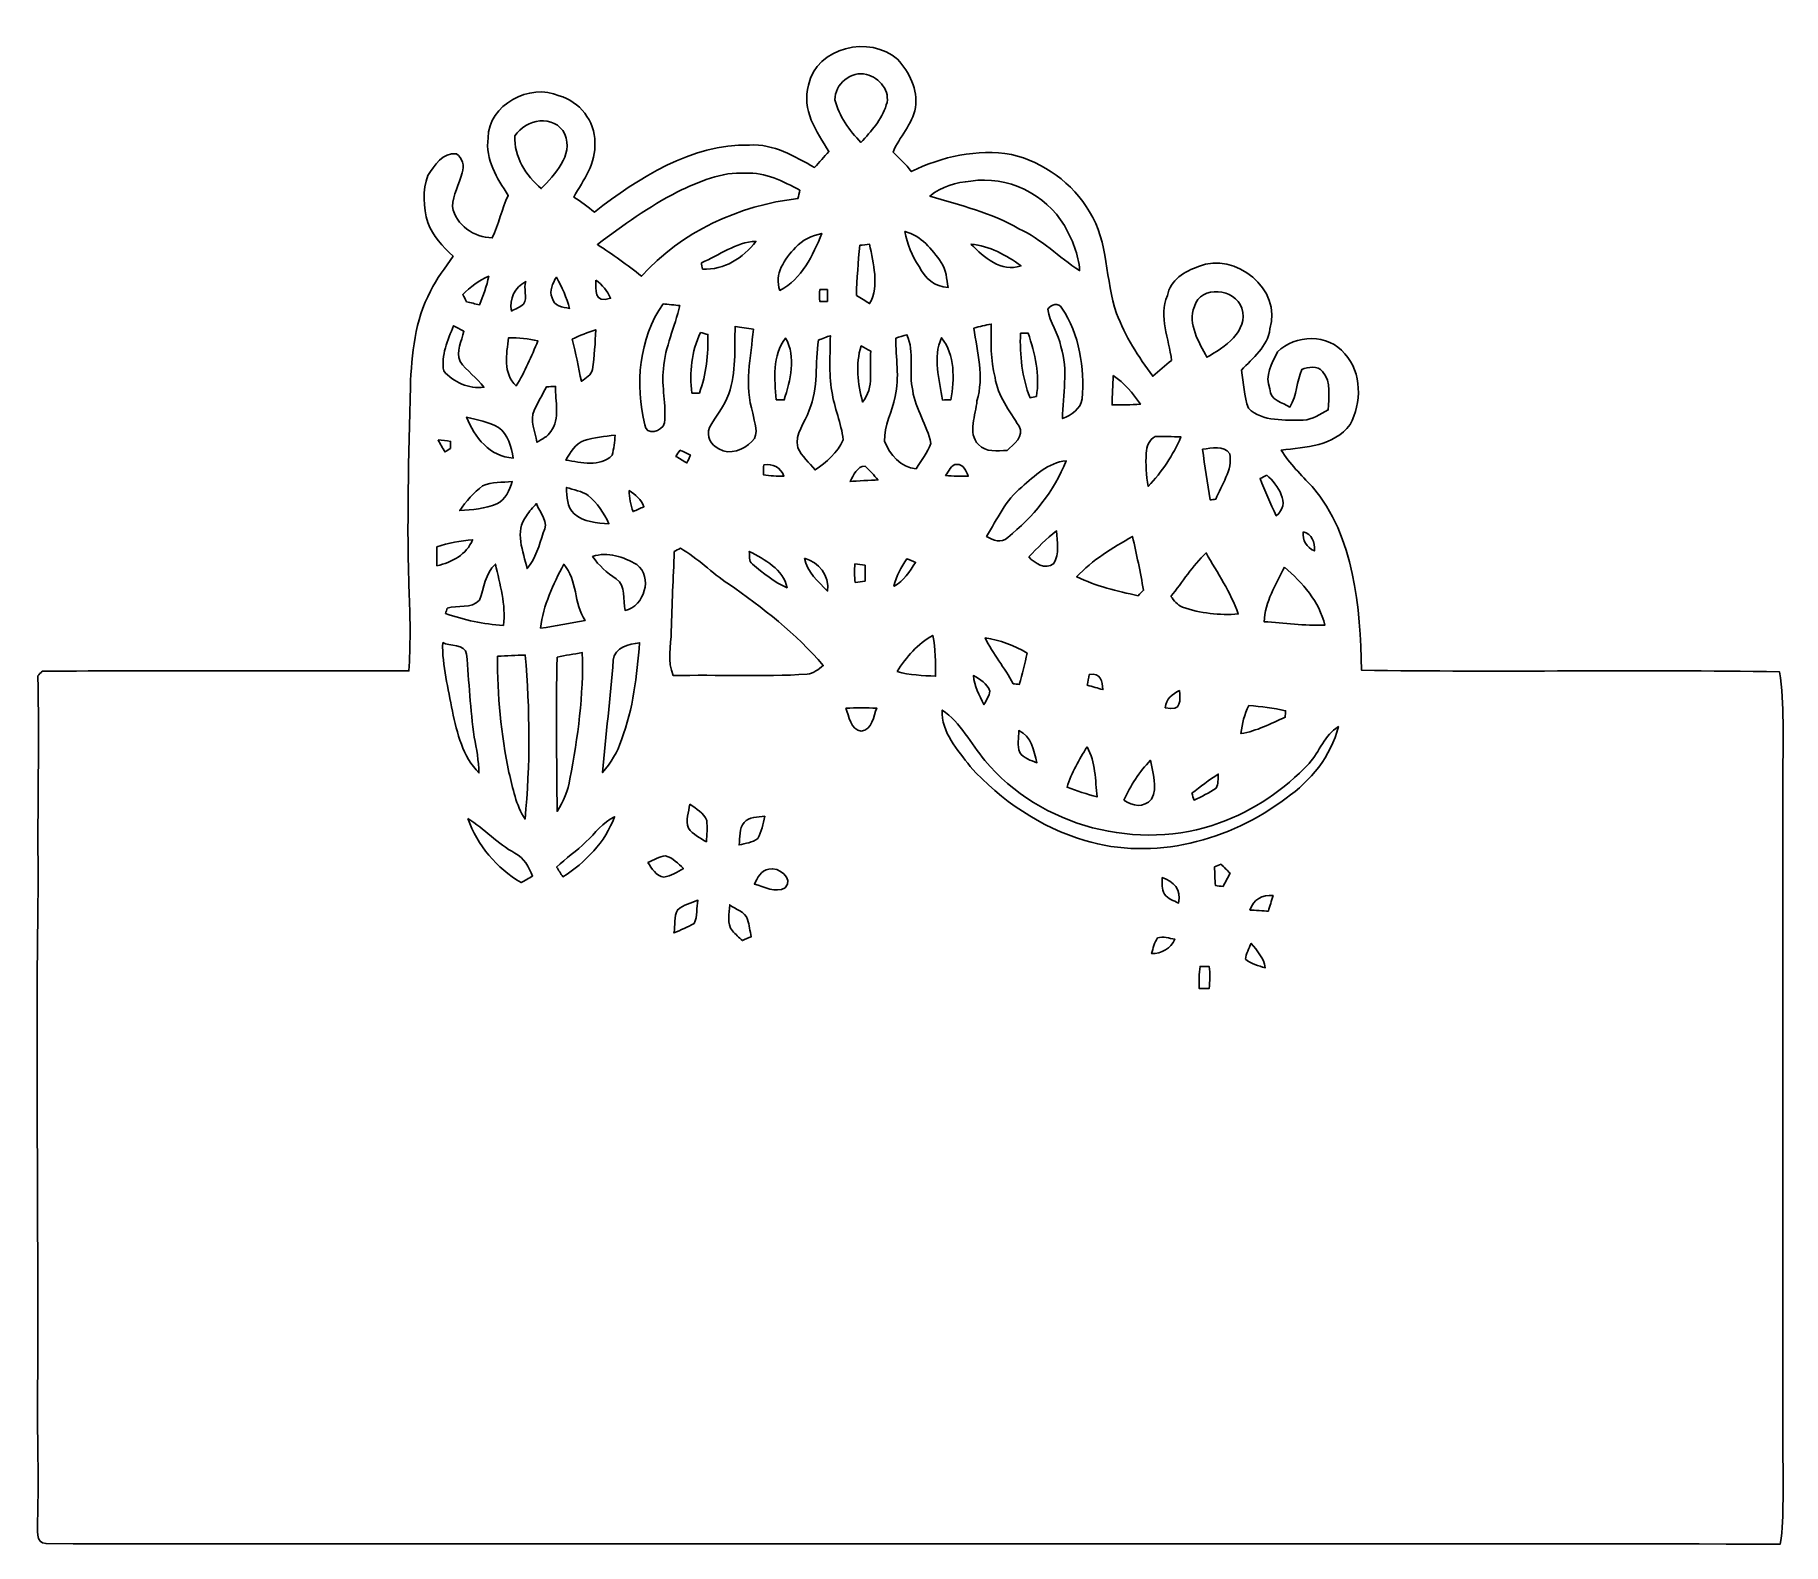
# Model space of a CAD drawing. Header units: centimetres. Extents: x -14 to 13.7, y -12 to 12.
import ezdxf

# ---------------------------------------------------------------- set-up
doc = ezdxf.new("R2010")
doc.units = ezdxf.units.CM
doc.header["$MEASUREMENT"] = 0
doc.layers.add('Camada 1', color=7, linetype='Continuous')

msp = doc.modelspace()

# ---------------------------------------------------------------- linework, layer by layer
at = {"layer": 'Camada 1', "color": 139}
for points, knots in [([(-1.735, 11.176), (-1.617, 11.783), (-0.753, 11.971), (-0.32, 11.585), (-0.32, 11.585), (-0.136, 11.379), (0.005, 11.102), (-0.037, 10.817), (-0.037, 10.817), (-0.084, 10.545), (-0.297, 10.354), (-0.393, 10.107), (-0.393, 10.107), (-0.292, 10.01), (-0.184, 9.919), (-0.105, 9.801), (-0.105, 9.801), (0.387, 10.044), (0.939, 10.161), (1.488, 10.074), (1.488, 10.074), (2, 9.949), (2.463, 9.621), (2.728, 9.163), (2.728, 9.163), (3.037, 8.68), (2.97, 8.074), (3.159, 7.549), (3.159, 7.549), (3.293, 7.188), (3.504, 6.86), (3.731, 6.551), (3.731, 6.551), (3.831, 6.635), (3.93, 6.721), (4.032, 6.803), (4.032, 6.803), (3.991, 7.141), (3.822, 7.497), (3.966, 7.832), (3.966, 7.832), (4.007, 8.079), (4.244, 8.219), (4.461, 8.295), (4.461, 8.295), (5.043, 8.541), (5.793, 7.925), (5.594, 7.301), (5.594, 7.301), (5.558, 7.019), (5.32, 6.842), (5.141, 6.646), (5.141, 6.646), (5.176, 6.445), (5.18, 6.232), (5.252, 6.041), (5.252, 6.041), (5.48, 5.823), (5.836, 5.859), (6.123, 5.853), (6.123, 5.853), (6.271, 5.857), (6.391, 5.957), (6.521, 6.015), (6.521, 6.015), (6.519, 6.219), (6.582, 6.458), (6.431, 6.625), (6.431, 6.625), (6.346, 6.722), (6.204, 6.701), (6.098, 6.657), (6.098, 6.657), (6.017, 6.466), (6.023, 6.245), (5.912, 6.062), (5.912, 6.062), (5.793, 6.131), (5.594, 6.17), (5.592, 6.351), (5.592, 6.351), (5.507, 6.555), (5.625, 6.759), (5.714, 6.937), (5.714, 6.937), (5.994, 7.221), (6.523, 7.226), (6.784, 6.907), (6.784, 6.907), (7.054, 6.608), (7.056, 6.125), (6.866, 5.783), (6.866, 5.783), (6.609, 5.439), (6.161, 5.423), (5.773, 5.378), (5.773, 5.378), (5.903, 5.158), (6.091, 4.985), (6.263, 4.799), (6.263, 4.799), (6.944, 4), (7.024, 2.883), (7.049, 1.881), (7.049, 1.881), (9.261, 1.848), (11.474, 1.892), (13.687, 1.858), (13.687, 1.858), (13.729, 1.594), (13.74, 1.326), (13.744, 1.059), (13.744, 1.059), (13.74, -3.057), (13.739, -7.173), (13.744, -11.289), (13.744, -11.289), (13.737, -11.525), (13.744, -11.764), (13.701, -11.997), (13.701, -11.997), (4.519, -11.991), (-4.665, -11.997), (-13.847, -11.991), (-13.847, -11.991), (-14.023, -11.989), (-13.972, -11.744), (-13.984, -11.642), (-13.984, -11.642), (-13.952, -10.866), (-14.001, -10.089), (-13.978, -9.313), (-13.978, -9.313), (-13.97, -6.663), (-14.013, -4.011), (-13.97, -1.361), (-13.97, -1.361), (-13.99, -0.31), (-13.948, 0.741), (-13.979, 1.791), (-13.979, 1.791), (-13.955, 1.816), (-13.932, 1.841), (-13.908, 1.866), (-13.908, 1.866), (-11.967, 1.877), (-10.025, 1.866), (-8.084, 1.871), (-8.084, 1.871), (-8.06, 2.27), (-8.058, 2.671), (-8.08, 3.07), (-8.08, 3.07), (-8.12, 4.175), (-8.083, 5.281), (-8.06, 6.386), (-8.06, 6.386), (-8.038, 6.901), (-7.987, 7.439), (-7.741, 7.902), (-7.741, 7.902), (-7.642, 8.1), (-7.503, 8.274), (-7.382, 8.459), (-7.382, 8.459), (-7.547, 8.608), (-7.701, 8.782), (-7.785, 8.991), (-7.785, 8.991), (-7.85, 9.232), (-7.87, 9.503), (-7.781, 9.74), (-7.781, 9.74), (-7.684, 9.895), (-7.541, 10.111), (-7.329, 10.085), (-7.329, 10.085), (-7.24, 10.016), (-7.187, 9.894), (-7.239, 9.782), (-7.239, 9.782), (-7.279, 9.6), (-7.387, 9.435), (-7.39, 9.244), (-7.39, 9.244), (-7.341, 8.948), (-7.045, 8.756), (-6.76, 8.748), (-6.76, 8.748), (-6.659, 8.966), (-6.607, 9.204), (-6.506, 9.423), (-6.506, 9.423), (-6.683, 9.697), (-6.875, 9.991), (-6.825, 10.336), (-6.825, 10.336), (-6.821, 10.867), (-6.161, 11.212), (-5.696, 11.006), (-5.696, 11.006), (-5.379, 10.92), (-5.121, 10.599), (-5.131, 10.265), (-5.131, 10.265), (-5.103, 9.937), (-5.312, 9.668), (-5.464, 9.397), (-5.464, 9.397), (-5.35, 9.325), (-5.243, 9.242), (-5.137, 9.159), (-5.137, 9.159), (-4.425, 9.704), (-3.606, 10.238), (-2.673, 10.223), (-2.673, 10.223), (-2.289, 10.245), (-1.96, 10.043), (-1.638, 9.867), (-1.638, 9.867), (-1.564, 9.953), (-1.488, 10.037), (-1.412, 10.121), (-1.412, 10.121), (-1.613, 10.431), (-1.849, 10.787), (-1.734, 11.176), (-1.734, 11.176), (-1.734, 11.176), (-1.735, 11.176), (-1.735, 11.176)], [0, 0, 0, 0, 0.016949, 0.016949, 0.016949, 0.016949, 0.033898, 0.033898, 0.033898, 0.033898, 0.050847, 0.050847, 0.050847, 0.050847, 0.067797, 0.067797, 0.067797, 0.067797, 0.084746, 0.084746, 0.084746, 0.084746, 0.101695, 0.101695, 0.101695, 0.101695, 0.118644, 0.118644, 0.118644, 0.118644, 0.135593, 0.135593, 0.135593, 0.135593, 0.152542, 0.152542, 0.152542, 0.152542, 0.169492, 0.169492, 0.169492, 0.169492, 0.186441, 0.186441, 0.186441, 0.186441, 0.20339, 0.20339, 0.20339, 0.20339, 0.220339, 0.220339, 0.220339, 0.220339, 0.237288, 0.237288, 0.237288, 0.237288, 0.254237, 0.254237, 0.254237, 0.254237, 0.271186, 0.271186, 0.271186, 0.271186, 0.288136, 0.288136, 0.288136, 0.288136, 0.305085, 0.305085, 0.305085, 0.305085, 0.322034, 0.322034, 0.322034, 0.322034, 0.338983, 0.338983, 0.338983, 0.338983, 0.355932, 0.355932, 0.355932, 0.355932, 0.372881, 0.372881, 0.372881, 0.372881, 0.389831, 0.389831, 0.389831, 0.389831, 0.40678, 0.40678, 0.40678, 0.40678, 0.423729, 0.423729, 0.423729, 0.423729, 0.440678, 0.440678, 0.440678, 0.440678, 0.457627, 0.457627, 0.457627, 0.457627, 0.474576, 0.474576, 0.474576, 0.474576, 0.491525, 0.491525, 0.491525, 0.491525, 0.508475, 0.508475, 0.508475, 0.508475, 0.525424, 0.525424, 0.525424, 0.525424, 0.542373, 0.542373, 0.542373, 0.542373, 0.559322, 0.559322, 0.559322, 0.559322, 0.576271, 0.576271, 0.576271, 0.576271, 0.59322, 0.59322, 0.59322, 0.59322, 0.610169, 0.610169, 0.610169, 0.610169, 0.627119, 0.627119, 0.627119, 0.627119, 0.644068, 0.644068, 0.644068, 0.644068, 0.661017, 0.661017, 0.661017, 0.661017, 0.677966, 0.677966, 0.677966, 0.677966, 0.694915, 0.694915, 0.694915, 0.694915, 0.711864, 0.711864, 0.711864, 0.711864, 0.728814, 0.728814, 0.728814, 0.728814, 0.745763, 0.745763, 0.745763, 0.745763, 0.762712, 0.762712, 0.762712, 0.762712, 0.779661, 0.779661, 0.779661, 0.779661, 0.79661, 0.79661, 0.79661, 0.79661, 0.813559, 0.813559, 0.813559, 0.813559, 0.830508, 0.830508, 0.830508, 0.830508, 0.847458, 0.847458, 0.847458, 0.847458, 0.864407, 0.864407, 0.864407, 0.864407, 0.881356, 0.881356, 0.881356, 0.881356, 0.898305, 0.898305, 0.898305, 0.898305, 0.915254, 0.915254, 0.915254, 0.915254, 0.932203, 0.932203, 0.932203, 0.932203, 0.949153, 0.949153, 0.949153, 0.949153, 0.966102, 0.966102, 0.966102, 0.966102, 1, 1, 1, 1]), ([(-1.316, 10.941), (-1.252, 10.681), (-1.087, 10.453), (-0.902, 10.264), (-0.902, 10.264), (-0.741, 10.441), (-0.573, 10.626), (-0.5, 10.859), (-0.5, 10.859), (-0.425, 11.071), (-0.611, 11.3), (-0.815, 11.343), (-0.815, 11.343), (-1.058, 11.41), (-1.322, 11.186), (-1.317, 10.941), (-1.317, 10.941), (-1.317, 10.941), (-1.316, 10.941), (-1.316, 10.941)], [0, 0, 0, 0, 0.166667, 0.166667, 0.166667, 0.166667, 0.333333, 0.333333, 0.333333, 0.333333, 0.5, 0.5, 0.5, 0.5, 0.666667, 0.666667, 0.666667, 0.666667, 1, 1, 1, 1]), ([(-6.398, 10.366), (-6.42, 10.041), (-6.221, 9.736), (-5.981, 9.53), (-5.981, 9.53), (-5.767, 9.759), (-5.47, 10.054), (-5.604, 10.395), (-5.604, 10.395), (-5.771, 10.721), (-6.232, 10.638), (-6.398, 10.367), (-6.398, 10.367), (-6.398, 10.367), (-6.398, 10.366), (-6.398, 10.366)], [0, 0, 0, 0, 0.2, 0.2, 0.2, 0.2, 0.4, 0.4, 0.4, 0.4, 0.6, 0.6, 0.6, 0.6, 1, 1, 1, 1]), ([(-3.819, 9.478), (-4.269, 9.244), (-4.684, 8.949), (-5.088, 8.644), (-5.088, 8.644), (-4.85, 8.483), (-4.613, 8.321), (-4.389, 8.14), (-4.389, 8.14), (-3.755, 8.843), (-2.839, 9.268), (-1.904, 9.373), (-1.904, 9.373), (-1.893, 9.417), (-1.882, 9.461), (-1.871, 9.505), (-1.871, 9.505), (-2.138, 9.645), (-2.422, 9.796), (-2.733, 9.774), (-2.733, 9.774), (-3.121, 9.805), (-3.477, 9.637), (-3.818, 9.479), (-3.818, 9.479), (-3.818, 9.479), (-3.819, 9.478), (-3.819, 9.478)], [0, 0, 0, 0, 0.125, 0.125, 0.125, 0.125, 0.25, 0.25, 0.25, 0.25, 0.375, 0.375, 0.375, 0.375, 0.5, 0.5, 0.5, 0.5, 0.625, 0.625, 0.625, 0.625, 0.75, 0.75, 0.75, 0.75, 1, 1, 1, 1]), ([(0.844, 9.651), (0.611, 9.626), (0.374, 9.569), (0.193, 9.412), (0.193, 9.412), (0.672, 9.26), (1.17, 9.152), (1.607, 8.893), (1.607, 8.893), (1.967, 8.729), (2.243, 8.442), (2.57, 8.228), (2.57, 8.228), (2.559, 8.484), (2.451, 8.725), (2.329, 8.946), (2.329, 8.946), (2.03, 9.443), (1.419, 9.743), (0.843, 9.65), (0.843, 9.65), (0.843, 9.65), (0.844, 9.651), (0.844, 9.651)], [0, 0, 0, 0, 0.142857, 0.142857, 0.142857, 0.142857, 0.285714, 0.285714, 0.285714, 0.285714, 0.428571, 0.428571, 0.428571, 0.428571, 0.571429, 0.571429, 0.571429, 0.571429, 0.714286, 0.714286, 0.714286, 0.714286, 1, 1, 1, 1]), ([(-3.438, 8.354), (-3.433, 8.329), (-3.423, 8.277), (-3.418, 8.252), (-3.418, 8.252), (-3.073, 8.231), (-2.774, 8.431), (-2.571, 8.693), (-2.571, 8.693), (-2.889, 8.681), (-3.153, 8.469), (-3.438, 8.354)], [0, 0, 0, 0, 0.25, 0.25, 0.25, 0.25, 0.5, 0.5, 0.5, 0.5, 1, 1, 1, 1]), ([(-1.944, 8.595), (-2.112, 8.417), (-2.29, 8.171), (-2.19, 7.914), (-2.19, 7.914), (-1.84, 8.095), (-1.663, 8.469), (-1.526, 8.82), (-1.526, 8.82), (-1.681, 8.78), (-1.836, 8.717), (-1.944, 8.595)], [0, 0, 0, 0, 0.25, 0.25, 0.25, 0.25, 0.5, 0.5, 0.5, 0.5, 1, 1, 1, 1]), ([(-0.92, 8.63), (-0.948, 8.366), (-0.967, 8.101), (-0.974, 7.835), (-0.974, 7.835), (-0.905, 7.791), (-0.835, 7.748), (-0.765, 7.704), (-0.765, 7.704), (-0.603, 8.001), (-0.711, 8.337), (-0.765, 8.647), (-0.765, 8.647), (-0.817, 8.642), (-0.869, 8.636), (-0.92, 8.63)], [0, 0, 0, 0, 0.2, 0.2, 0.2, 0.2, 0.4, 0.4, 0.4, 0.4, 0.6, 0.6, 0.6, 0.6, 1, 1, 1, 1]), ([(-0.204, 8.851), (-0.167, 8.652), (-0.093, 8.46), (0.02, 8.291), (0.02, 8.291), (0.112, 8.114), (0.271, 7.966), (0.481, 7.96), (0.481, 7.96), (0.458, 8.096), (0.453, 8.242), (0.372, 8.359), (0.372, 8.359), (0.226, 8.566), (0.054, 8.783), (-0.203, 8.85), (-0.203, 8.85), (-0.203, 8.85), (-0.204, 8.851), (-0.204, 8.851)], [0, 0, 0, 0, 0.166667, 0.166667, 0.166667, 0.166667, 0.333333, 0.333333, 0.333333, 0.333333, 0.5, 0.5, 0.5, 0.5, 0.666667, 0.666667, 0.666667, 0.666667, 1, 1, 1, 1]), ([(0.845, 8.649), (1.055, 8.436), (1.317, 8.2), (1.641, 8.304), (1.641, 8.304), (1.406, 8.475), (1.141, 8.623), (0.845, 8.649)], [0, 0, 0, 0, 0.333333, 0.333333, 0.333333, 0.333333, 1, 1, 1, 1]), ([(-7.227, 7.847), (-7.207, 7.809), (-7.187, 7.771), (-7.167, 7.734), (-7.167, 7.734), (-7.099, 7.717), (-7.03, 7.7), (-6.962, 7.684), (-6.962, 7.684), (-6.9, 7.831), (-6.846, 7.982), (-6.815, 8.14), (-6.815, 8.14), (-6.97, 8.07), (-7.108, 7.968), (-7.228, 7.848), (-7.228, 7.848), (-7.228, 7.848), (-7.227, 7.847), (-7.227, 7.847)], [0, 0, 0, 0, 0.166667, 0.166667, 0.166667, 0.166667, 0.333333, 0.333333, 0.333333, 0.333333, 0.5, 0.5, 0.5, 0.5, 0.666667, 0.666667, 0.666667, 0.666667, 1, 1, 1, 1]), ([(-6.456, 7.585), (-6.391, 7.621), (-6.317, 7.645), (-6.264, 7.698), (-6.264, 7.698), (-6.189, 7.798), (-6.272, 7.951), (-6.227, 8.053), (-6.227, 8.053), (-6.4, 7.962), (-6.491, 7.777), (-6.455, 7.585), (-6.455, 7.585), (-6.455, 7.585), (-6.456, 7.585), (-6.456, 7.585)], [0, 0, 0, 0, 0.2, 0.2, 0.2, 0.2, 0.4, 0.4, 0.4, 0.4, 0.6, 0.6, 0.6, 0.6, 1, 1, 1, 1]), ([(-5.808, 7.795), (-5.786, 7.664), (-5.637, 7.647), (-5.532, 7.627), (-5.532, 7.627), (-5.576, 7.801), (-5.651, 7.966), (-5.741, 8.122), (-5.741, 8.122), (-5.8, 8.025), (-5.858, 7.909), (-5.808, 7.795)], [0, 0, 0, 0, 0.25, 0.25, 0.25, 0.25, 0.5, 0.5, 0.5, 0.5, 1, 1, 1, 1]), ([(-5.112, 8.077), (-5.113, 7.938), (-5.148, 7.691), (-4.88, 7.79), (-4.88, 7.79), (-4.931, 7.905), (-5.012, 8.002), (-5.112, 8.077)], [0, 0, 0, 0, 0.333333, 0.333333, 0.333333, 0.333333, 1, 1, 1, 1]), ([(-1.558, 7.928), (-1.559, 7.866), (-1.559, 7.803), (-1.558, 7.74), (-1.558, 7.74), (-1.517, 7.74), (-1.477, 7.74), (-1.436, 7.74), (-1.436, 7.74), (-1.436, 7.803), (-1.436, 7.865), (-1.436, 7.928), (-1.436, 7.928), (-1.477, 7.928), (-1.518, 7.928), (-1.558, 7.928)], [0, 0, 0, 0, 0.2, 0.2, 0.2, 0.2, 0.4, 0.4, 0.4, 0.4, 0.6, 0.6, 0.6, 0.6, 1, 1, 1, 1]), ([(4.393, 7.659), (4.282, 7.376), (4.469, 7.095), (4.592, 6.851), (4.592, 6.851), (4.866, 7.011), (5.26, 7.26), (5.146, 7.633), (5.146, 7.633), (5.047, 7.951), (4.493, 8), (4.393, 7.659)], [0, 0, 0, 0, 0.25, 0.25, 0.25, 0.25, 0.5, 0.5, 0.5, 0.5, 1, 1, 1, 1]), ([(-4.046, 7.701), (-4.428, 7.15), (-4.496, 6.419), (-4.336, 5.779), (-4.336, 5.779), (-4.329, 5.603), (-4.053, 5.664), (-4.025, 5.809), (-4.025, 5.809), (-3.988, 6.094), (-4.076, 6.383), (-4.041, 6.669), (-4.041, 6.669), (-4.016, 7.018), (-3.856, 7.335), (-3.782, 7.673), (-3.782, 7.673), (-3.848, 7.68), (-3.98, 7.693), (-4.046, 7.7), (-4.046, 7.7), (-4.046, 7.7), (-4.046, 7.701), (-4.046, 7.701)], [0, 0, 0, 0, 0.142857, 0.142857, 0.142857, 0.142857, 0.285714, 0.285714, 0.285714, 0.285714, 0.428571, 0.428571, 0.428571, 0.428571, 0.571429, 0.571429, 0.571429, 0.571429, 0.714286, 0.714286, 0.714286, 0.714286, 1, 1, 1, 1]), ([(2.068, 7.615), (2.091, 7.404), (2.239, 7.232), (2.272, 7.021), (2.272, 7.021), (2.398, 6.649), (2.298, 6.259), (2.3, 5.878), (2.3, 5.878), (2.438, 5.937), (2.586, 6.03), (2.613, 6.191), (2.613, 6.191), (2.65, 6.683), (2.568, 7.217), (2.289, 7.634), (2.289, 7.634), (2.237, 7.727), (2.117, 7.691), (2.068, 7.616), (2.068, 7.616), (2.068, 7.616), (2.068, 7.615), (2.068, 7.615)], [0, 0, 0, 0, 0.142857, 0.142857, 0.142857, 0.142857, 0.285714, 0.285714, 0.285714, 0.285714, 0.428571, 0.428571, 0.428571, 0.428571, 0.571429, 0.571429, 0.571429, 0.571429, 0.714286, 0.714286, 0.714286, 0.714286, 1, 1, 1, 1]), ([(-7.373, 7.352), (-7.469, 7.128), (-7.575, 6.878), (-7.53, 6.634), (-7.53, 6.634), (-7.377, 6.459), (-7.127, 6.341), (-6.891, 6.376), (-6.891, 6.376), (-6.999, 6.53), (-7.167, 6.631), (-7.271, 6.787), (-7.271, 6.787), (-7.342, 6.945), (-7.243, 7.11), (-7.21, 7.265), (-7.21, 7.265), (-7.265, 7.294), (-7.32, 7.323), (-7.374, 7.352), (-7.374, 7.352), (-7.374, 7.352), (-7.373, 7.352), (-7.373, 7.352)], [0, 0, 0, 0, 0.142857, 0.142857, 0.142857, 0.142857, 0.285714, 0.285714, 0.285714, 0.285714, 0.428571, 0.428571, 0.428571, 0.428571, 0.571429, 0.571429, 0.571429, 0.571429, 0.714286, 0.714286, 0.714286, 0.714286, 1, 1, 1, 1]), ([(-5.489, 7.138), (-5.426, 6.919), (-5.396, 6.693), (-5.344, 6.471), (-5.344, 6.471), (-5.276, 6.522), (-5.183, 6.566), (-5.165, 6.659), (-5.165, 6.659), (-5.139, 6.868), (-5.121, 7.079), (-5.116, 7.29), (-5.116, 7.29), (-5.244, 7.248), (-5.369, 7.199), (-5.489, 7.138)], [0, 0, 0, 0, 0.2, 0.2, 0.2, 0.2, 0.4, 0.4, 0.4, 0.4, 0.6, 0.6, 0.6, 0.6, 1, 1, 1, 1]), ([(-3.452, 7.245), (-3.596, 6.946), (-3.629, 6.609), (-3.588, 6.283), (-3.588, 6.283), (-3.558, 6.283), (-3.499, 6.283), (-3.469, 6.283), (-3.469, 6.283), (-3.358, 6.582), (-3.329, 6.899), (-3.333, 7.215), (-3.333, 7.215), (-3.363, 7.222), (-3.422, 7.237), (-3.452, 7.245)], [0, 0, 0, 0, 0.2, 0.2, 0.2, 0.2, 0.4, 0.4, 0.4, 0.4, 0.6, 0.6, 0.6, 0.6, 1, 1, 1, 1]), ([(-2.901, 7.343), (-2.913, 6.985), (-2.881, 6.615), (-3.002, 6.271), (-3.002, 6.271), (-3.072, 6.076), (-3.209, 5.915), (-3.309, 5.735), (-3.309, 5.735), (-3.363, 5.596), (-3.285, 5.452), (-3.158, 5.397), (-3.158, 5.397), (-2.984, 5.289), (-2.767, 5.386), (-2.634, 5.513), (-2.634, 5.513), (-2.505, 5.633), (-2.605, 5.82), (-2.619, 5.966), (-2.619, 5.966), (-2.759, 6.403), (-2.651, 6.856), (-2.611, 7.298), (-2.611, 7.298), (-2.707, 7.312), (-2.806, 7.328), (-2.902, 7.342), (-2.902, 7.342), (-2.902, 7.342), (-2.901, 7.343), (-2.901, 7.343)], [0, 0, 0, 0, 0.111111, 0.111111, 0.111111, 0.111111, 0.222222, 0.222222, 0.222222, 0.222222, 0.333333, 0.333333, 0.333333, 0.333333, 0.444444, 0.444444, 0.444444, 0.444444, 0.555556, 0.555556, 0.555556, 0.555556, 0.666667, 0.666667, 0.666667, 0.666667, 0.777778, 0.777778, 0.777778, 0.777778, 1, 1, 1, 1]), ([(0.891, 7.316), (0.944, 6.932), (1.055, 6.545), (0.94, 6.159), (0.94, 6.159), (0.926, 5.941), (0.781, 5.649), (0.966, 5.465), (0.966, 5.465), (1.079, 5.34), (1.266, 5.364), (1.418, 5.373), (1.418, 5.373), (1.52, 5.464), (1.706, 5.604), (1.608, 5.756), (1.608, 5.756), (1.461, 6.004), (1.265, 6.236), (1.227, 6.533), (1.227, 6.533), (1.152, 6.81), (1.164, 7.096), (1.168, 7.379), (1.168, 7.379), (1.075, 7.362), (0.982, 7.341), (0.891, 7.316)], [0, 0, 0, 0, 0.125, 0.125, 0.125, 0.125, 0.25, 0.25, 0.25, 0.25, 0.375, 0.375, 0.375, 0.375, 0.5, 0.5, 0.5, 0.5, 0.625, 0.625, 0.625, 0.625, 0.75, 0.75, 0.75, 0.75, 1, 1, 1, 1]), ([(1.631, 7.233), (1.618, 6.886), (1.655, 6.534), (1.783, 6.209), (1.783, 6.209), (1.808, 6.214), (1.859, 6.224), (1.884, 6.229), (1.884, 6.229), (1.943, 6.573), (1.864, 6.912), (1.752, 7.235), (1.752, 7.235), (1.722, 7.234), (1.661, 7.233), (1.631, 7.233)], [0, 0, 0, 0, 0.2, 0.2, 0.2, 0.2, 0.4, 0.4, 0.4, 0.4, 0.6, 0.6, 0.6, 0.6, 1, 1, 1, 1]), ([(-6.499, 7.161), (-6.535, 6.905), (-6.591, 6.595), (-6.38, 6.398), (-6.38, 6.398), (-6.239, 6.623), (-6.136, 6.868), (-6.034, 7.113), (-6.034, 7.113), (-6.186, 7.151), (-6.343, 7.159), (-6.499, 7.162), (-6.499, 7.162), (-6.499, 7.162), (-6.499, 7.161), (-6.499, 7.161)], [0, 0, 0, 0, 0.2, 0.2, 0.2, 0.2, 0.4, 0.4, 0.4, 0.4, 0.6, 0.6, 0.6, 0.6, 1, 1, 1, 1]), ([(-2.251, 6.177), (-2.219, 6.176), (-2.155, 6.175), (-2.122, 6.174), (-2.122, 6.174), (-2.026, 6.488), (-1.927, 6.852), (-2.099, 7.158), (-2.099, 7.158), (-2.316, 6.876), (-2.273, 6.51), (-2.251, 6.177)], [0, 0, 0, 0, 0.25, 0.25, 0.25, 0.25, 0.5, 0.5, 0.5, 0.5, 1, 1, 1, 1]), ([(-1.578, 7.127), (-1.636, 6.757), (-1.571, 6.366), (-1.726, 6.012), (-1.726, 6.012), (-1.786, 5.812), (-1.961, 5.64), (-1.906, 5.415), (-1.906, 5.415), (-1.843, 5.279), (-1.726, 5.177), (-1.631, 5.062), (-1.631, 5.062), (-1.45, 5.184), (-1.275, 5.34), (-1.184, 5.542), (-1.184, 5.542), (-1.214, 5.806), (-1.328, 6.05), (-1.365, 6.311), (-1.365, 6.311), (-1.415, 6.604), (-1.39, 6.901), (-1.389, 7.195), (-1.389, 7.195), (-1.437, 7.178), (-1.531, 7.143), (-1.578, 7.126), (-1.578, 7.126), (-1.578, 7.126), (-1.578, 7.127), (-1.578, 7.127)], [0, 0, 0, 0, 0.111111, 0.111111, 0.111111, 0.111111, 0.222222, 0.222222, 0.222222, 0.222222, 0.333333, 0.333333, 0.333333, 0.333333, 0.444444, 0.444444, 0.444444, 0.444444, 0.555556, 0.555556, 0.555556, 0.555556, 0.666667, 0.666667, 0.666667, 0.666667, 0.777778, 0.777778, 0.777778, 0.777778, 1, 1, 1, 1]), ([(-0.901, 7.033), (-0.991, 6.739), (-0.956, 6.431), (-0.876, 6.14), (-0.876, 6.14), (-0.688, 6.367), (-0.771, 6.682), (-0.748, 6.951), (-0.748, 6.951), (-0.799, 6.979), (-0.85, 7.006), (-0.9, 7.033), (-0.9, 7.033), (-0.9, 7.033), (-0.901, 7.033), (-0.901, 7.033)], [0, 0, 0, 0, 0.2, 0.2, 0.2, 0.2, 0.4, 0.4, 0.4, 0.4, 0.6, 0.6, 0.6, 0.6, 1, 1, 1, 1]), ([(-0.349, 7.157), (-0.353, 6.847), (-0.285, 6.535), (-0.36, 6.228), (-0.36, 6.228), (-0.404, 5.988), (-0.539, 5.769), (-0.528, 5.519), (-0.528, 5.519), (-0.444, 5.305), (-0.27, 5.102), (-0.026, 5.082), (-0.026, 5.082), (0.052, 5.215), (0.158, 5.336), (0.209, 5.484), (0.209, 5.484), (0.153, 5.777), (-0.04, 6.023), (-0.08, 6.322), (-0.08, 6.322), (-0.151, 6.614), (-0.045, 6.93), (-0.173, 7.21), (-0.173, 7.21), (-0.232, 7.192), (-0.291, 7.175), (-0.349, 7.157)], [0, 0, 0, 0, 0.125, 0.125, 0.125, 0.125, 0.25, 0.25, 0.25, 0.25, 0.375, 0.375, 0.375, 0.375, 0.5, 0.5, 0.5, 0.5, 0.625, 0.625, 0.625, 0.625, 0.75, 0.75, 0.75, 0.75, 1, 1, 1, 1]), ([(0.377, 7.162), (0.234, 6.849), (0.34, 6.494), (0.394, 6.173), (0.394, 6.173), (0.427, 6.174), (0.493, 6.176), (0.526, 6.178), (0.526, 6.178), (0.579, 6.509), (0.598, 6.884), (0.377, 7.163), (0.377, 7.163), (0.377, 7.163), (0.377, 7.162), (0.377, 7.162)], [0, 0, 0, 0, 0.2, 0.2, 0.2, 0.2, 0.4, 0.4, 0.4, 0.4, 0.6, 0.6, 0.6, 0.6, 1, 1, 1, 1]), ([(-5.899, 6.381), (-5.963, 6.256), (-6.036, 6.136), (-6.092, 6.008), (-6.092, 6.008), (-6.168, 5.845), (-6.076, 5.669), (-6.051, 5.503), (-6.051, 5.503), (-5.971, 5.551), (-5.878, 5.591), (-5.827, 5.674), (-5.827, 5.674), (-5.673, 5.879), (-5.765, 6.154), (-5.753, 6.39), (-5.753, 6.39), (-5.802, 6.387), (-5.851, 6.384), (-5.899, 6.382), (-5.899, 6.382), (-5.899, 6.382), (-5.899, 6.381), (-5.899, 6.381)], [0, 0, 0, 0, 0.142857, 0.142857, 0.142857, 0.142857, 0.285714, 0.285714, 0.285714, 0.285714, 0.428571, 0.428571, 0.428571, 0.428571, 0.571429, 0.571429, 0.571429, 0.571429, 0.714286, 0.714286, 0.714286, 0.714286, 1, 1, 1, 1]), ([(3.104, 6.563), (3.097, 6.407), (3.09, 6.252), (3.086, 6.096), (3.086, 6.096), (3.236, 6.094), (3.386, 6.098), (3.536, 6.106), (3.536, 6.106), (3.416, 6.279), (3.279, 6.445), (3.104, 6.563)], [0, 0, 0, 0, 0.25, 0.25, 0.25, 0.25, 0.5, 0.5, 0.5, 0.5, 1, 1, 1, 1]), ([(-7.166, 5.903), (-7.045, 5.578), (-6.797, 5.274), (-6.427, 5.252), (-6.427, 5.252), (-6.454, 5.429), (-6.509, 5.628), (-6.66, 5.739), (-6.66, 5.739), (-6.818, 5.82), (-6.995, 5.859), (-7.167, 5.903), (-7.167, 5.903), (-7.167, 5.903), (-7.166, 5.903), (-7.166, 5.903)], [0, 0, 0, 0, 0.2, 0.2, 0.2, 0.2, 0.4, 0.4, 0.4, 0.4, 0.6, 0.6, 0.6, 0.6, 1, 1, 1, 1]), ([(-5.298, 5.529), (-5.444, 5.481), (-5.517, 5.341), (-5.589, 5.217), (-5.589, 5.217), (-5.349, 5.183), (-5.049, 5.1), (-4.855, 5.296), (-4.855, 5.296), (-4.829, 5.4), (-4.813, 5.506), (-4.809, 5.614), (-4.809, 5.614), (-4.974, 5.596), (-5.14, 5.577), (-5.298, 5.528), (-5.298, 5.528), (-5.298, 5.528), (-5.298, 5.529), (-5.298, 5.529)], [0, 0, 0, 0, 0.166667, 0.166667, 0.166667, 0.166667, 0.333333, 0.333333, 0.333333, 0.333333, 0.5, 0.5, 0.5, 0.5, 0.666667, 0.666667, 0.666667, 0.666667, 1, 1, 1, 1]), ([(3.771, 5.595), (3.673, 5.546), (3.633, 5.432), (3.628, 5.329), (3.628, 5.329), (3.619, 5.153), (3.627, 4.976), (3.66, 4.802), (3.66, 4.802), (3.878, 5.029), (4.057, 5.297), (4.179, 5.586), (4.179, 5.586), (4.043, 5.593), (3.907, 5.596), (3.771, 5.594), (3.771, 5.594), (3.771, 5.594), (3.771, 5.595), (3.771, 5.595)], [0, 0, 0, 0, 0.166667, 0.166667, 0.166667, 0.166667, 0.333333, 0.333333, 0.333333, 0.333333, 0.5, 0.5, 0.5, 0.5, 0.666667, 0.666667, 0.666667, 0.666667, 1, 1, 1, 1]), ([(-7.618, 5.54), (-7.584, 5.475), (-7.549, 5.411), (-7.511, 5.348), (-7.511, 5.348), (-7.489, 5.362), (-7.445, 5.389), (-7.423, 5.403), (-7.423, 5.403), (-7.423, 5.431), (-7.422, 5.488), (-7.421, 5.516), (-7.421, 5.516), (-7.486, 5.525), (-7.552, 5.533), (-7.617, 5.54), (-7.617, 5.54), (-7.617, 5.54), (-7.618, 5.54), (-7.618, 5.54)], [0, 0, 0, 0, 0.166667, 0.166667, 0.166667, 0.166667, 0.333333, 0.333333, 0.333333, 0.333333, 0.5, 0.5, 0.5, 0.5, 0.666667, 0.666667, 0.666667, 0.666667, 1, 1, 1, 1]), ([(-3.778, 5.378), (-3.794, 5.353), (-3.826, 5.303), (-3.841, 5.278), (-3.841, 5.278), (-3.783, 5.242), (-3.725, 5.207), (-3.666, 5.173), (-3.666, 5.173), (-3.648, 5.215), (-3.63, 5.257), (-3.612, 5.299), (-3.612, 5.299), (-3.667, 5.326), (-3.722, 5.352), (-3.778, 5.378)], [0, 0, 0, 0, 0.2, 0.2, 0.2, 0.2, 0.4, 0.4, 0.4, 0.4, 0.6, 0.6, 0.6, 0.6, 1, 1, 1, 1]), ([(4.524, 5.39), (4.557, 5.122), (4.605, 4.856), (4.643, 4.588), (4.643, 4.588), (4.666, 4.59), (4.711, 4.594), (4.734, 4.596), (4.734, 4.596), (4.819, 4.832), (5.006, 5.051), (4.956, 5.319), (4.956, 5.319), (4.857, 5.466), (4.672, 5.406), (4.525, 5.39), (4.525, 5.39), (4.525, 5.39), (4.524, 5.39), (4.524, 5.39)], [0, 0, 0, 0, 0.166667, 0.166667, 0.166667, 0.166667, 0.333333, 0.333333, 0.333333, 0.333333, 0.5, 0.5, 0.5, 0.5, 0.666667, 0.666667, 0.666667, 0.666667, 1, 1, 1, 1]), ([(-2.447, 5.146), (-2.448, 5.106), (-2.452, 5.025), (-2.453, 4.985), (-2.453, 4.985), (-2.345, 4.969), (-2.236, 4.962), (-2.127, 4.965), (-2.127, 4.965), (-2.178, 5.106), (-2.304, 5.164), (-2.447, 5.146)], [0, 0, 0, 0, 0.25, 0.25, 0.25, 0.25, 0.5, 0.5, 0.5, 0.5, 1, 1, 1, 1]), ([(-1.077, 4.881), (-0.966, 4.887), (-0.744, 4.898), (-0.633, 4.904), (-0.633, 4.904), (-0.698, 4.979), (-0.761, 5.056), (-0.834, 5.122), (-0.834, 5.122), (-0.969, 5.124), (-1.019, 4.977), (-1.076, 4.881), (-1.076, 4.881), (-1.076, 4.881), (-1.077, 4.881), (-1.077, 4.881)], [0, 0, 0, 0, 0.2, 0.2, 0.2, 0.2, 0.4, 0.4, 0.4, 0.4, 0.6, 0.6, 0.6, 0.6, 1, 1, 1, 1]), ([(0.442, 4.975), (0.562, 4.964), (0.68, 4.961), (0.801, 4.962), (0.801, 4.962), (0.772, 5.043), (0.723, 5.157), (0.621, 5.151), (0.621, 5.151), (0.524, 5.152), (0.495, 5.036), (0.442, 4.974), (0.442, 4.974), (0.442, 4.974), (0.442, 4.975), (0.442, 4.975)], [0, 0, 0, 0, 0.2, 0.2, 0.2, 0.2, 0.4, 0.4, 0.4, 0.4, 0.6, 0.6, 0.6, 0.6, 1, 1, 1, 1]), ([(1.651, 4.791), (1.396, 4.586), (1.26, 4.279), (1.093, 4.006), (1.093, 4.006), (1.199, 3.948), (1.323, 3.886), (1.428, 3.991), (1.428, 3.991), (1.829, 4.306), (2.168, 4.73), (2.357, 5.207), (2.357, 5.207), (2.07, 5.183), (1.859, 4.968), (1.651, 4.79), (1.651, 4.79), (1.651, 4.79), (1.651, 4.791), (1.651, 4.791)], [0, 0, 0, 0, 0.166667, 0.166667, 0.166667, 0.166667, 0.333333, 0.333333, 0.333333, 0.333333, 0.5, 0.5, 0.5, 0.5, 0.666667, 0.666667, 0.666667, 0.666667, 1, 1, 1, 1]), ([(-6.912, 4.812), (-7.051, 4.699), (-7.179, 4.568), (-7.276, 4.417), (-7.276, 4.417), (-7.076, 4.429), (-6.873, 4.448), (-6.685, 4.525), (-6.685, 4.525), (-6.545, 4.589), (-6.487, 4.742), (-6.442, 4.877), (-6.442, 4.877), (-6.599, 4.861), (-6.765, 4.876), (-6.912, 4.812)], [0, 0, 0, 0, 0.2, 0.2, 0.2, 0.2, 0.4, 0.4, 0.4, 0.4, 0.6, 0.6, 0.6, 0.6, 1, 1, 1, 1]), ([(-5.582, 4.783), (-5.578, 4.638), (-5.571, 4.473), (-5.459, 4.366), (-5.459, 4.366), (-5.312, 4.231), (-5.095, 4.221), (-4.907, 4.209), (-4.907, 4.209), (-4.98, 4.381), (-5.096, 4.533), (-5.234, 4.658), (-5.234, 4.658), (-5.339, 4.725), (-5.464, 4.749), (-5.583, 4.783), (-5.583, 4.783), (-5.583, 4.783), (-5.582, 4.783), (-5.582, 4.783)], [0, 0, 0, 0, 0.166667, 0.166667, 0.166667, 0.166667, 0.333333, 0.333333, 0.333333, 0.333333, 0.5, 0.5, 0.5, 0.5, 0.666667, 0.666667, 0.666667, 0.666667, 1, 1, 1, 1]), ([(-4.583, 4.734), (-4.585, 4.62), (-4.564, 4.507), (-4.523, 4.401), (-4.523, 4.401), (-4.465, 4.426), (-4.408, 4.452), (-4.35, 4.477), (-4.35, 4.477), (-4.394, 4.591), (-4.482, 4.674), (-4.584, 4.735), (-4.584, 4.735), (-4.584, 4.735), (-4.583, 4.734), (-4.583, 4.734)], [0, 0, 0, 0, 0.2, 0.2, 0.2, 0.2, 0.4, 0.4, 0.4, 0.4, 0.6, 0.6, 0.6, 0.6, 1, 1, 1, 1]), ([(5.546, 4.979), (5.519, 4.966), (5.465, 4.938), (5.438, 4.925), (5.438, 4.925), (5.516, 4.726), (5.601, 4.529), (5.693, 4.336), (5.693, 4.336), (5.939, 4.521), (5.712, 4.825), (5.547, 4.979), (5.547, 4.979), (5.547, 4.979), (5.546, 4.979), (5.546, 4.979)], [0, 0, 0, 0, 0.2, 0.2, 0.2, 0.2, 0.4, 0.4, 0.4, 0.4, 0.6, 0.6, 0.6, 0.6, 1, 1, 1, 1]), ([(-6.215, 4.333), (-6.414, 4.088), (-6.263, 3.764), (-6.205, 3.496), (-6.205, 3.496), (-6.071, 3.658), (-6.008, 3.864), (-5.953, 4.063), (-5.953, 4.063), (-5.843, 4.233), (-6.006, 4.379), (-6.058, 4.528), (-6.058, 4.528), (-6.114, 4.467), (-6.17, 4.405), (-6.215, 4.334), (-6.215, 4.334), (-6.215, 4.334), (-6.215, 4.333), (-6.215, 4.333)], [0, 0, 0, 0, 0.166667, 0.166667, 0.166667, 0.166667, 0.333333, 0.333333, 0.333333, 0.333333, 0.5, 0.5, 0.5, 0.5, 0.666667, 0.666667, 0.666667, 0.666667, 1, 1, 1, 1]), ([(-7.64, 3.843), (-7.642, 3.742), (-7.641, 3.641), (-7.638, 3.54), (-7.638, 3.54), (-7.402, 3.595), (-7.166, 3.717), (-7.072, 3.954), (-7.072, 3.954), (-7.265, 3.937), (-7.456, 3.903), (-7.64, 3.843)], [0, 0, 0, 0, 0.25, 0.25, 0.25, 0.25, 0.5, 0.5, 0.5, 0.5, 1, 1, 1, 1]), ([(1.762, 3.68), (1.861, 3.577), (2.022, 3.473), (2.16, 3.575), (2.16, 3.575), (2.249, 3.73), (2.219, 3.922), (2.205, 4.093), (2.205, 4.093), (2.04, 3.975), (1.902, 3.826), (1.762, 3.68)], [0, 0, 0, 0, 0.25, 0.25, 0.25, 0.25, 0.5, 0.5, 0.5, 0.5, 1, 1, 1, 1]), ([(2.524, 3.364), (2.832, 3.217), (3.167, 3.138), (3.5, 3.065), (3.5, 3.065), (3.529, 3.094), (3.558, 3.124), (3.587, 3.152), (3.587, 3.152), (3.533, 3.438), (3.477, 3.724), (3.41, 4.007), (3.41, 4.007), (3.096, 3.82), (2.772, 3.636), (2.523, 3.363), (2.523, 3.363), (2.523, 3.363), (2.524, 3.364), (2.524, 3.364)], [0, 0, 0, 0, 0.166667, 0.166667, 0.166667, 0.166667, 0.333333, 0.333333, 0.333333, 0.333333, 0.5, 0.5, 0.5, 0.5, 0.666667, 0.666667, 0.666667, 0.666667, 1, 1, 1, 1]), ([(6.121, 4.08), (6.11, 3.945), (6.174, 3.831), (6.3, 3.777), (6.3, 3.777), (6.31, 3.923), (6.262, 4.039), (6.121, 4.08)], [0, 0, 0, 0, 0.333333, 0.333333, 0.333333, 0.333333, 1, 1, 1, 1]), ([(-5.165, 3.686), (-5.066, 3.543), (-4.936, 3.43), (-4.793, 3.334), (-4.793, 3.334), (-4.626, 3.22), (-4.686, 3), (-4.65, 2.83), (-4.65, 2.83), (-4.34, 2.901), (-4.205, 3.36), (-4.464, 3.56), (-4.464, 3.56), (-4.671, 3.679), (-4.929, 3.773), (-5.165, 3.687), (-5.165, 3.687), (-5.165, 3.687), (-5.165, 3.686), (-5.165, 3.686)], [0, 0, 0, 0, 0.166667, 0.166667, 0.166667, 0.166667, 0.333333, 0.333333, 0.333333, 0.333333, 0.5, 0.5, 0.5, 0.5, 0.666667, 0.666667, 0.666667, 0.666667, 1, 1, 1, 1]), ([(-3.771, 3.818), (-3.795, 3.805), (-3.844, 3.778), (-3.868, 3.765), (-3.868, 3.765), (-3.884, 3.346), (-3.904, 2.927), (-3.916, 2.507), (-3.916, 2.507), (-3.92, 2.271), (-3.982, 2.023), (-3.885, 1.796), (-3.885, 1.796), (-3.176, 1.814), (-2.466, 1.771), (-1.758, 1.819), (-1.758, 1.819), (-1.658, 1.83), (-1.578, 1.896), (-1.502, 1.956), (-1.502, 1.956), (-1.936, 2.462), (-2.462, 2.876), (-3.008, 3.254), (-3.008, 3.254), (-3.272, 3.429), (-3.496, 3.66), (-3.771, 3.819), (-3.771, 3.819), (-3.771, 3.819), (-3.771, 3.818), (-3.771, 3.818)], [0, 0, 0, 0, 0.111111, 0.111111, 0.111111, 0.111111, 0.222222, 0.222222, 0.222222, 0.222222, 0.333333, 0.333333, 0.333333, 0.333333, 0.444444, 0.444444, 0.444444, 0.444444, 0.555556, 0.555556, 0.555556, 0.555556, 0.666667, 0.666667, 0.666667, 0.666667, 0.777778, 0.777778, 0.777778, 0.777778, 1, 1, 1, 1]), ([(-2.626, 3.566), (-2.453, 3.427), (-2.282, 3.277), (-2.075, 3.19), (-2.075, 3.19), (-2.133, 3.49), (-2.437, 3.635), (-2.676, 3.769), (-2.676, 3.769), (-2.67, 3.7), (-2.692, 3.613), (-2.626, 3.565), (-2.626, 3.565), (-2.626, 3.565), (-2.626, 3.566), (-2.626, 3.566)], [0, 0, 0, 0, 0.2, 0.2, 0.2, 0.2, 0.4, 0.4, 0.4, 0.4, 0.6, 0.6, 0.6, 0.6, 1, 1, 1, 1]), ([(-1.802, 3.659), (-1.755, 3.441), (-1.585, 3.287), (-1.432, 3.138), (-1.432, 3.138), (-1.407, 3.381), (-1.567, 3.606), (-1.802, 3.659)], [0, 0, 0, 0, 0.333333, 0.333333, 0.333333, 0.333333, 1, 1, 1, 1]), ([(-0.377, 3.214), (-0.221, 3.297), (-0.129, 3.452), (-0.036, 3.595), (-0.036, 3.595), (-0.07, 3.609), (-0.138, 3.638), (-0.173, 3.653), (-0.173, 3.653), (-0.266, 3.52), (-0.345, 3.375), (-0.378, 3.214), (-0.378, 3.214), (-0.378, 3.214), (-0.377, 3.214), (-0.377, 3.214)], [0, 0, 0, 0, 0.2, 0.2, 0.2, 0.2, 0.4, 0.4, 0.4, 0.4, 0.6, 0.6, 0.6, 0.6, 1, 1, 1, 1]), ([(4.018, 3.053), (4.073, 2.99), (4.122, 2.913), (4.204, 2.883), (4.204, 2.883), (4.488, 2.784), (4.792, 2.752), (5.091, 2.775), (5.091, 2.775), (4.97, 3.121), (4.759, 3.426), (4.581, 3.744), (4.581, 3.744), (4.359, 3.544), (4.21, 3.279), (4.018, 3.053)], [0, 0, 0, 0, 0.2, 0.2, 0.2, 0.2, 0.4, 0.4, 0.4, 0.4, 0.6, 0.6, 0.6, 0.6, 1, 1, 1, 1]), ([(-6.962, 2.992), (-7.087, 2.856), (-7.314, 2.917), (-7.475, 2.866), (-7.475, 2.866), (-7.481, 2.845), (-7.494, 2.804), (-7.5, 2.783), (-7.5, 2.783), (-7.205, 2.678), (-6.896, 2.613), (-6.583, 2.592), (-6.583, 2.592), (-6.537, 2.921), (-6.638, 3.249), (-6.71, 3.567), (-6.71, 3.567), (-6.874, 3.416), (-6.887, 3.187), (-6.962, 2.992)], [0, 0, 0, 0, 0.166667, 0.166667, 0.166667, 0.166667, 0.333333, 0.333333, 0.333333, 0.333333, 0.5, 0.5, 0.5, 0.5, 0.666667, 0.666667, 0.666667, 0.666667, 1, 1, 1, 1]), ([(-5.994, 2.552), (-5.755, 2.575), (-5.521, 2.633), (-5.285, 2.669), (-5.285, 2.669), (-5.468, 2.944), (-5.399, 3.31), (-5.624, 3.564), (-5.624, 3.564), (-5.793, 3.247), (-5.947, 2.911), (-5.994, 2.552)], [0, 0, 0, 0, 0.25, 0.25, 0.25, 0.25, 0.5, 0.5, 0.5, 0.5, 1, 1, 1, 1]), ([(-0.998, 3.57), (-1.008, 3.472), (-1.005, 3.373), (-0.994, 3.275), (-0.994, 3.275), (-0.941, 3.282), (-0.889, 3.29), (-0.836, 3.298), (-0.836, 3.298), (-0.837, 3.382), (-0.837, 3.466), (-0.838, 3.549), (-0.838, 3.549), (-0.892, 3.556), (-0.946, 3.563), (-0.999, 3.571), (-0.999, 3.571), (-0.999, 3.571), (-0.998, 3.57), (-0.998, 3.57)], [0, 0, 0, 0, 0.166667, 0.166667, 0.166667, 0.166667, 0.333333, 0.333333, 0.333333, 0.333333, 0.5, 0.5, 0.5, 0.5, 0.666667, 0.666667, 0.666667, 0.666667, 1, 1, 1, 1]), ([(5.827, 3.52), (5.684, 3.244), (5.519, 2.971), (5.5, 2.651), (5.5, 2.651), (5.821, 2.634), (6.142, 2.585), (6.465, 2.597), (6.465, 2.597), (6.382, 2.973), (6.108, 3.273), (5.827, 3.519), (5.827, 3.519), (5.827, 3.519), (5.827, 3.52), (5.827, 3.52)], [0, 0, 0, 0, 0.2, 0.2, 0.2, 0.2, 0.4, 0.4, 0.4, 0.4, 0.6, 0.6, 0.6, 0.6, 1, 1, 1, 1]), ([(-7.546, 2.32), (-7.558, 1.951), (-7.456, 1.591), (-7.392, 1.231), (-7.392, 1.231), (-7.318, 0.884), (-7.229, 0.51), (-6.97, 0.25), (-6.97, 0.25), (-6.976, 0.442), (-7.005, 0.632), (-7.046, 0.819), (-7.046, 0.819), (-7.107, 1.256), (-7.129, 1.698), (-7.166, 2.137), (-7.166, 2.137), (-7.185, 2.306), (-7.445, 2.263), (-7.546, 2.32)], [0, 0, 0, 0, 0.166667, 0.166667, 0.166667, 0.166667, 0.333333, 0.333333, 0.333333, 0.333333, 0.5, 0.5, 0.5, 0.5, 0.666667, 0.666667, 0.666667, 0.666667, 1, 1, 1, 1]), ([(-4.836, 2.042), (-4.883, 1.445), (-4.957, 0.851), (-5.006, 0.255), (-5.006, 0.255), (-4.883, 0.414), (-4.762, 0.58), (-4.708, 0.777), (-4.708, 0.777), (-4.519, 1.268), (-4.46, 1.797), (-4.42, 2.318), (-4.42, 2.318), (-4.583, 2.292), (-4.82, 2.249), (-4.836, 2.042)], [0, 0, 0, 0, 0.2, 0.2, 0.2, 0.2, 0.4, 0.4, 0.4, 0.4, 0.6, 0.6, 0.6, 0.6, 1, 1, 1, 1]), ([(-0.327, 1.862), (-0.13, 1.799), (0.078, 1.801), (0.283, 1.785), (0.283, 1.785), (0.281, 2.002), (0.284, 2.222), (0.237, 2.435), (0.237, 2.435), (0.001, 2.298), (-0.186, 2.094), (-0.327, 1.862)], [0, 0, 0, 0, 0.25, 0.25, 0.25, 0.25, 0.5, 0.5, 0.5, 0.5, 1, 1, 1, 1]), ([(1.069, 2.398), (1.194, 2.139), (1.381, 1.92), (1.516, 1.667), (1.516, 1.667), (1.54, 1.665), (1.589, 1.659), (1.613, 1.656), (1.613, 1.656), (1.661, 1.82), (1.702, 1.987), (1.736, 2.154), (1.736, 2.154), (1.533, 2.279), (1.304, 2.36), (1.069, 2.397), (1.069, 2.397), (1.069, 2.397), (1.069, 2.398), (1.069, 2.398)], [0, 0, 0, 0, 0.166667, 0.166667, 0.166667, 0.166667, 0.333333, 0.333333, 0.333333, 0.333333, 0.5, 0.5, 0.5, 0.5, 0.666667, 0.666667, 0.666667, 0.666667, 1, 1, 1, 1]), ([(-6.675, 2.103), (-6.681, 1.484), (-6.619, 0.865), (-6.494, 0.259), (-6.494, 0.259), (-6.431, 0.005), (-6.384, -0.262), (-6.238, -0.484), (-6.238, -0.484), (-6.154, 0.38), (-6.16, 1.257), (-6.236, 2.122), (-6.236, 2.122), (-6.382, 2.117), (-6.529, 2.11), (-6.675, 2.104), (-6.675, 2.104), (-6.675, 2.104), (-6.675, 2.103), (-6.675, 2.103)], [0, 0, 0, 0, 0.166667, 0.166667, 0.166667, 0.166667, 0.333333, 0.333333, 0.333333, 0.333333, 0.5, 0.5, 0.5, 0.5, 0.666667, 0.666667, 0.666667, 0.666667, 1, 1, 1, 1]), ([(-5.73, 2.088), (-5.748, 1.272), (-5.736, 0.455), (-5.729, -0.36), (-5.729, -0.36), (-5.632, -0.201), (-5.549, -0.029), (-5.526, 0.159), (-5.526, 0.159), (-5.398, 0.818), (-5.307, 1.489), (-5.329, 2.161), (-5.329, 2.161), (-5.463, 2.139), (-5.597, 2.117), (-5.73, 2.088)], [0, 0, 0, 0, 0.2, 0.2, 0.2, 0.2, 0.4, 0.4, 0.4, 0.4, 0.6, 0.6, 0.6, 0.6, 1, 1, 1, 1]), ([(0.884, 1.796), (0.897, 1.63), (0.98, 1.482), (1.05, 1.335), (1.05, 1.335), (1.087, 1.403), (1.134, 1.47), (1.147, 1.549), (1.147, 1.549), (1.099, 1.665), (0.991, 1.739), (0.885, 1.797), (0.885, 1.797), (0.885, 1.797), (0.884, 1.796), (0.884, 1.796)], [0, 0, 0, 0, 0.2, 0.2, 0.2, 0.2, 0.4, 0.4, 0.4, 0.4, 0.6, 0.6, 0.6, 0.6, 1, 1, 1, 1]), ([(2.723, 1.811), (2.713, 1.756), (2.703, 1.701), (2.693, 1.645), (2.693, 1.645), (2.775, 1.619), (2.857, 1.596), (2.941, 1.575), (2.941, 1.575), (2.931, 1.701), (2.907, 1.848), (2.723, 1.811)], [0, 0, 0, 0, 0.25, 0.25, 0.25, 0.25, 0.5, 0.5, 0.5, 0.5, 1, 1, 1, 1]), ([(3.932, 1.286), (4.196, 1.216), (4.171, 1.411), (4.156, 1.558), (4.156, 1.558), (4.046, 1.504), (3.94, 1.429), (3.932, 1.286)], [0, 0, 0, 0, 0.333333, 0.333333, 0.333333, 0.333333, 1, 1, 1, 1]), ([(-1.142, 1.28), (-1.094, 1.161), (-1.068, 0.93), (-0.897, 0.916), (-0.897, 0.916), (-0.726, 0.93), (-0.701, 1.16), (-0.652, 1.28), (-0.652, 1.28), (-0.815, 1.283), (-0.979, 1.283), (-1.142, 1.28)], [0, 0, 0, 0, 0.25, 0.25, 0.25, 0.25, 0.5, 0.5, 0.5, 0.5, 1, 1, 1, 1]), ([(0.388, 1.248), (0.371, 0.892), (0.635, 0.619), (0.831, 0.354), (0.831, 0.354), (1.321, -0.187), (1.949, -0.615), (2.652, -0.823), (2.652, -0.823), (3.744, -1.149), (4.959, -0.834), (5.85, -0.151), (5.85, -0.151), (6.241, 0.12), (6.565, 0.516), (6.681, 0.985), (6.681, 0.985), (6.459, 0.851), (6.381, 0.588), (6.215, 0.402), (6.215, 0.402), (5.824, -0.019), (5.335, -0.346), (4.795, -0.542), (4.795, -0.542), (3.512, -1.013), (1.942, -0.609), (1.066, 0.448), (1.066, 0.448), (0.841, 0.716), (0.684, 1.047), (0.388, 1.249), (0.388, 1.249), (0.388, 1.249), (0.388, 1.248), (0.388, 1.248)], [0, 0, 0, 0, 0.1, 0.1, 0.1, 0.1, 0.2, 0.2, 0.2, 0.2, 0.3, 0.3, 0.3, 0.3, 0.4, 0.4, 0.4, 0.4, 0.5, 0.5, 0.5, 0.5, 0.6, 0.6, 0.6, 0.6, 0.7, 0.7, 0.7, 0.7, 0.8, 0.8, 0.8, 0.8, 1, 1, 1, 1]), ([(5.26, 1.321), (5.188, 1.183), (5.151, 1.031), (5.134, 0.876), (5.134, 0.876), (5.384, 0.912), (5.607, 1.037), (5.837, 1.134), (5.837, 1.134), (5.838, 1.16), (5.84, 1.213), (5.841, 1.239), (5.841, 1.239), (5.649, 1.279), (5.455, 1.303), (5.26, 1.32), (5.26, 1.32), (5.26, 1.32), (5.26, 1.321), (5.26, 1.321)], [0, 0, 0, 0, 0.166667, 0.166667, 0.166667, 0.166667, 0.333333, 0.333333, 0.333333, 0.333333, 0.5, 0.5, 0.5, 0.5, 0.666667, 0.666667, 0.666667, 0.666667, 1, 1, 1, 1]), ([(1.605, 0.921), (1.607, 0.807), (1.574, 0.685), (1.619, 0.577), (1.619, 0.577), (1.679, 0.482), (1.793, 0.449), (1.892, 0.412), (1.892, 0.412), (1.846, 0.605), (1.807, 0.833), (1.605, 0.922), (1.605, 0.922), (1.605, 0.922), (1.605, 0.921), (1.605, 0.921)], [0, 0, 0, 0, 0.2, 0.2, 0.2, 0.2, 0.4, 0.4, 0.4, 0.4, 0.6, 0.6, 0.6, 0.6, 1, 1, 1, 1]), ([(2.688, 0.663), (2.561, 0.462), (2.442, 0.253), (2.372, 0.024), (2.372, 0.024), (2.528, -0.034), (2.687, -0.086), (2.848, -0.131), (2.848, -0.131), (2.819, 0.136), (2.827, 0.424), (2.688, 0.663)], [0, 0, 0, 0, 0.25, 0.25, 0.25, 0.25, 0.5, 0.5, 0.5, 0.5, 1, 1, 1, 1]), ([(3.275, -0.183), (3.413, -0.278), (3.588, -0.311), (3.714, -0.166), (3.714, -0.166), (3.819, 0.022), (3.725, 0.25), (3.699, 0.451), (3.699, 0.451), (3.518, 0.27), (3.38, 0.05), (3.275, -0.182), (3.275, -0.182), (3.275, -0.182), (3.275, -0.183), (3.275, -0.183)], [0, 0, 0, 0, 0.2, 0.2, 0.2, 0.2, 0.4, 0.4, 0.4, 0.4, 0.6, 0.6, 0.6, 0.6, 1, 1, 1, 1]), ([(4.355, -0.072), (4.363, -0.1), (4.38, -0.155), (4.389, -0.182), (4.389, -0.182), (4.51, -0.127), (4.627, -0.065), (4.739, 0.007), (4.739, 0.007), (4.776, 0.075), (4.767, 0.156), (4.774, 0.231), (4.774, 0.231), (4.627, 0.14), (4.492, 0.032), (4.355, -0.072)], [0, 0, 0, 0, 0.2, 0.2, 0.2, 0.2, 0.4, 0.4, 0.4, 0.4, 0.6, 0.6, 0.6, 0.6, 1, 1, 1, 1]), ([(-3.623, -0.247), (-3.637, -0.371), (-3.693, -0.506), (-3.641, -0.627), (-3.641, -0.627), (-3.573, -0.726), (-3.461, -0.784), (-3.358, -0.843), (-3.358, -0.843), (-3.348, -0.732), (-3.344, -0.619), (-3.351, -0.508), (-3.351, -0.508), (-3.392, -0.383), (-3.523, -0.321), (-3.622, -0.247), (-3.622, -0.247), (-3.622, -0.247), (-3.623, -0.247), (-3.623, -0.247)], [0, 0, 0, 0, 0.166667, 0.166667, 0.166667, 0.166667, 0.333333, 0.333333, 0.333333, 0.333333, 0.5, 0.5, 0.5, 0.5, 0.666667, 0.666667, 0.666667, 0.666667, 1, 1, 1, 1]), ([(-7.148, -0.476), (-6.992, -0.901), (-6.692, -1.262), (-6.301, -1.492), (-6.301, -1.492), (-6.24, -1.458), (-6.18, -1.423), (-6.119, -1.389), (-6.119, -1.389), (-6.174, -1.244), (-6.255, -1.097), (-6.398, -1.022), (-6.398, -1.022), (-6.675, -0.877), (-6.881, -0.634), (-7.148, -0.476)], [0, 0, 0, 0, 0.2, 0.2, 0.2, 0.2, 0.4, 0.4, 0.4, 0.4, 0.6, 0.6, 0.6, 0.6, 1, 1, 1, 1]), ([(-5.272, -0.845), (-5.419, -0.988), (-5.588, -1.105), (-5.738, -1.245), (-5.738, -1.245), (-5.704, -1.297), (-5.671, -1.348), (-5.637, -1.4), (-5.637, -1.4), (-5.281, -1.175), (-4.963, -0.846), (-4.816, -0.446), (-4.816, -0.446), (-5.006, -0.53), (-5.121, -0.711), (-5.272, -0.845)], [0, 0, 0, 0, 0.2, 0.2, 0.2, 0.2, 0.4, 0.4, 0.4, 0.4, 0.6, 0.6, 0.6, 0.6, 1, 1, 1, 1]), ([(-2.76, -0.536), (-2.844, -0.634), (-2.819, -0.774), (-2.838, -0.893), (-2.838, -0.893), (-2.737, -0.869), (-2.627, -0.857), (-2.542, -0.792), (-2.542, -0.792), (-2.478, -0.684), (-2.458, -0.559), (-2.431, -0.439), (-2.431, -0.439), (-2.543, -0.451), (-2.678, -0.444), (-2.76, -0.537), (-2.76, -0.537), (-2.76, -0.537), (-2.76, -0.536), (-2.76, -0.536)], [0, 0, 0, 0, 0.166667, 0.166667, 0.166667, 0.166667, 0.333333, 0.333333, 0.333333, 0.333333, 0.5, 0.5, 0.5, 0.5, 0.666667, 0.666667, 0.666667, 0.666667, 1, 1, 1, 1]), ([(-4.287, -1.172), (-4.225, -1.267), (-4.16, -1.388), (-4.034, -1.403), (-4.034, -1.403), (-3.92, -1.39), (-3.822, -1.322), (-3.723, -1.268), (-3.723, -1.268), (-3.808, -1.191), (-3.89, -1.097), (-4.005, -1.068), (-4.005, -1.068), (-4.107, -1.074), (-4.196, -1.133), (-4.287, -1.173), (-4.287, -1.173), (-4.287, -1.173), (-4.287, -1.172), (-4.287, -1.172)], [0, 0, 0, 0, 0.166667, 0.166667, 0.166667, 0.166667, 0.333333, 0.333333, 0.333333, 0.333333, 0.5, 0.5, 0.5, 0.5, 0.666667, 0.666667, 0.666667, 0.666667, 1, 1, 1, 1]), ([(-2.367, -1.279), (-2.492, -1.295), (-2.545, -1.418), (-2.594, -1.516), (-2.594, -1.516), (-2.442, -1.56), (-2.26, -1.662), (-2.107, -1.576), (-2.107, -1.576), (-1.965, -1.422), (-2.212, -1.235), (-2.367, -1.279)], [0, 0, 0, 0, 0.25, 0.25, 0.25, 0.25, 0.5, 0.5, 0.5, 0.5, 1, 1, 1, 1]), ([(4.713, -1.241), (4.718, -1.34), (4.72, -1.437), (4.727, -1.537), (4.727, -1.537), (4.768, -1.543), (4.809, -1.549), (4.85, -1.554), (4.85, -1.554), (4.887, -1.483), (4.924, -1.413), (4.961, -1.342), (4.961, -1.342), (4.914, -1.294), (4.866, -1.247), (4.819, -1.2), (4.819, -1.2), (4.783, -1.213), (4.748, -1.227), (4.713, -1.241)], [0, 0, 0, 0, 0.166667, 0.166667, 0.166667, 0.166667, 0.333333, 0.333333, 0.333333, 0.333333, 0.5, 0.5, 0.5, 0.5, 0.666667, 0.666667, 0.666667, 0.666667, 1, 1, 1, 1]), ([(3.88, -1.411), (3.884, -1.498), (3.866, -1.597), (3.92, -1.673), (3.92, -1.673), (3.97, -1.75), (4.063, -1.778), (4.142, -1.816), (4.142, -1.816), (4.193, -1.605), (4.057, -1.469), (3.881, -1.411), (3.881, -1.411), (3.881, -1.411), (3.88, -1.411), (3.88, -1.411)], [0, 0, 0, 0, 0.2, 0.2, 0.2, 0.2, 0.4, 0.4, 0.4, 0.4, 0.6, 0.6, 0.6, 0.6, 1, 1, 1, 1]), ([(-3.811, -1.921), (-3.883, -2.028), (-3.845, -2.173), (-3.874, -2.29), (-3.874, -2.29), (-3.765, -2.245), (-3.655, -2.2), (-3.554, -2.14), (-3.554, -2.14), (-3.492, -2.029), (-3.519, -1.888), (-3.492, -1.771), (-3.492, -1.771), (-3.602, -1.812), (-3.722, -1.843), (-3.811, -1.922), (-3.811, -1.922), (-3.811, -1.922), (-3.811, -1.921), (-3.811, -1.921)], [0, 0, 0, 0, 0.166667, 0.166667, 0.166667, 0.166667, 0.333333, 0.333333, 0.333333, 0.333333, 0.5, 0.5, 0.5, 0.5, 0.666667, 0.666667, 0.666667, 0.666667, 1, 1, 1, 1]), ([(-2.988, -1.844), (-2.985, -1.979), (-3.044, -2.146), (-2.944, -2.257), (-2.944, -2.257), (-2.896, -2.313), (-2.84, -2.362), (-2.785, -2.413), (-2.785, -2.413), (-2.739, -2.392), (-2.692, -2.371), (-2.646, -2.351), (-2.646, -2.351), (-2.665, -2.26), (-2.676, -2.168), (-2.703, -2.08), (-2.703, -2.08), (-2.743, -1.953), (-2.894, -1.918), (-2.989, -1.844), (-2.989, -1.844), (-2.989, -1.844), (-2.988, -1.844), (-2.988, -1.844)], [0, 0, 0, 0, 0.142857, 0.142857, 0.142857, 0.142857, 0.285714, 0.285714, 0.285714, 0.285714, 0.428571, 0.428571, 0.428571, 0.428571, 0.571429, 0.571429, 0.571429, 0.571429, 0.714286, 0.714286, 0.714286, 0.714286, 1, 1, 1, 1]), ([(5.277, -1.927), (5.35, -1.932), (5.496, -1.94), (5.569, -1.945), (5.569, -1.945), (5.595, -1.863), (5.619, -1.781), (5.643, -1.698), (5.643, -1.698), (5.475, -1.68), (5.326, -1.761), (5.277, -1.927)], [0, 0, 0, 0, 0.25, 0.25, 0.25, 0.25, 0.5, 0.5, 0.5, 0.5, 1, 1, 1, 1]), ([(3.806, -2.37), (3.758, -2.446), (3.738, -2.534), (3.713, -2.619), (3.713, -2.619), (3.873, -2.619), (4.019, -2.542), (4.085, -2.392), (4.085, -2.392), (3.994, -2.373), (3.899, -2.344), (3.806, -2.37)], [0, 0, 0, 0, 0.25, 0.25, 0.25, 0.25, 0.5, 0.5, 0.5, 0.5, 1, 1, 1, 1]), ([(5.205, -2.707), (5.295, -2.781), (5.409, -2.814), (5.519, -2.844), (5.519, -2.844), (5.499, -2.69), (5.39, -2.574), (5.297, -2.458), (5.297, -2.458), (5.258, -2.537), (5.216, -2.618), (5.205, -2.707)], [0, 0, 0, 0, 0.25, 0.25, 0.25, 0.25, 0.5, 0.5, 0.5, 0.5, 1, 1, 1, 1]), ([(4.484, -2.823), (4.471, -2.94), (4.462, -3.058), (4.47, -3.176), (4.47, -3.176), (4.509, -3.176), (4.587, -3.176), (4.626, -3.176), (4.626, -3.176), (4.643, -3.059), (4.646, -2.94), (4.628, -2.822), (4.628, -2.822), (4.592, -2.822), (4.519, -2.823), (4.483, -2.823), (4.483, -2.823), (4.483, -2.823), (4.484, -2.823), (4.484, -2.823)], [0, 0, 0, 0, 0.166667, 0.166667, 0.166667, 0.166667, 0.333333, 0.333333, 0.333333, 0.333333, 0.5, 0.5, 0.5, 0.5, 0.666667, 0.666667, 0.666667, 0.666667, 1, 1, 1, 1])]:
    msp.add_open_spline(points, degree=3, knots=knots, dxfattribs=at)

doc.saveas('drawing.dxf')
